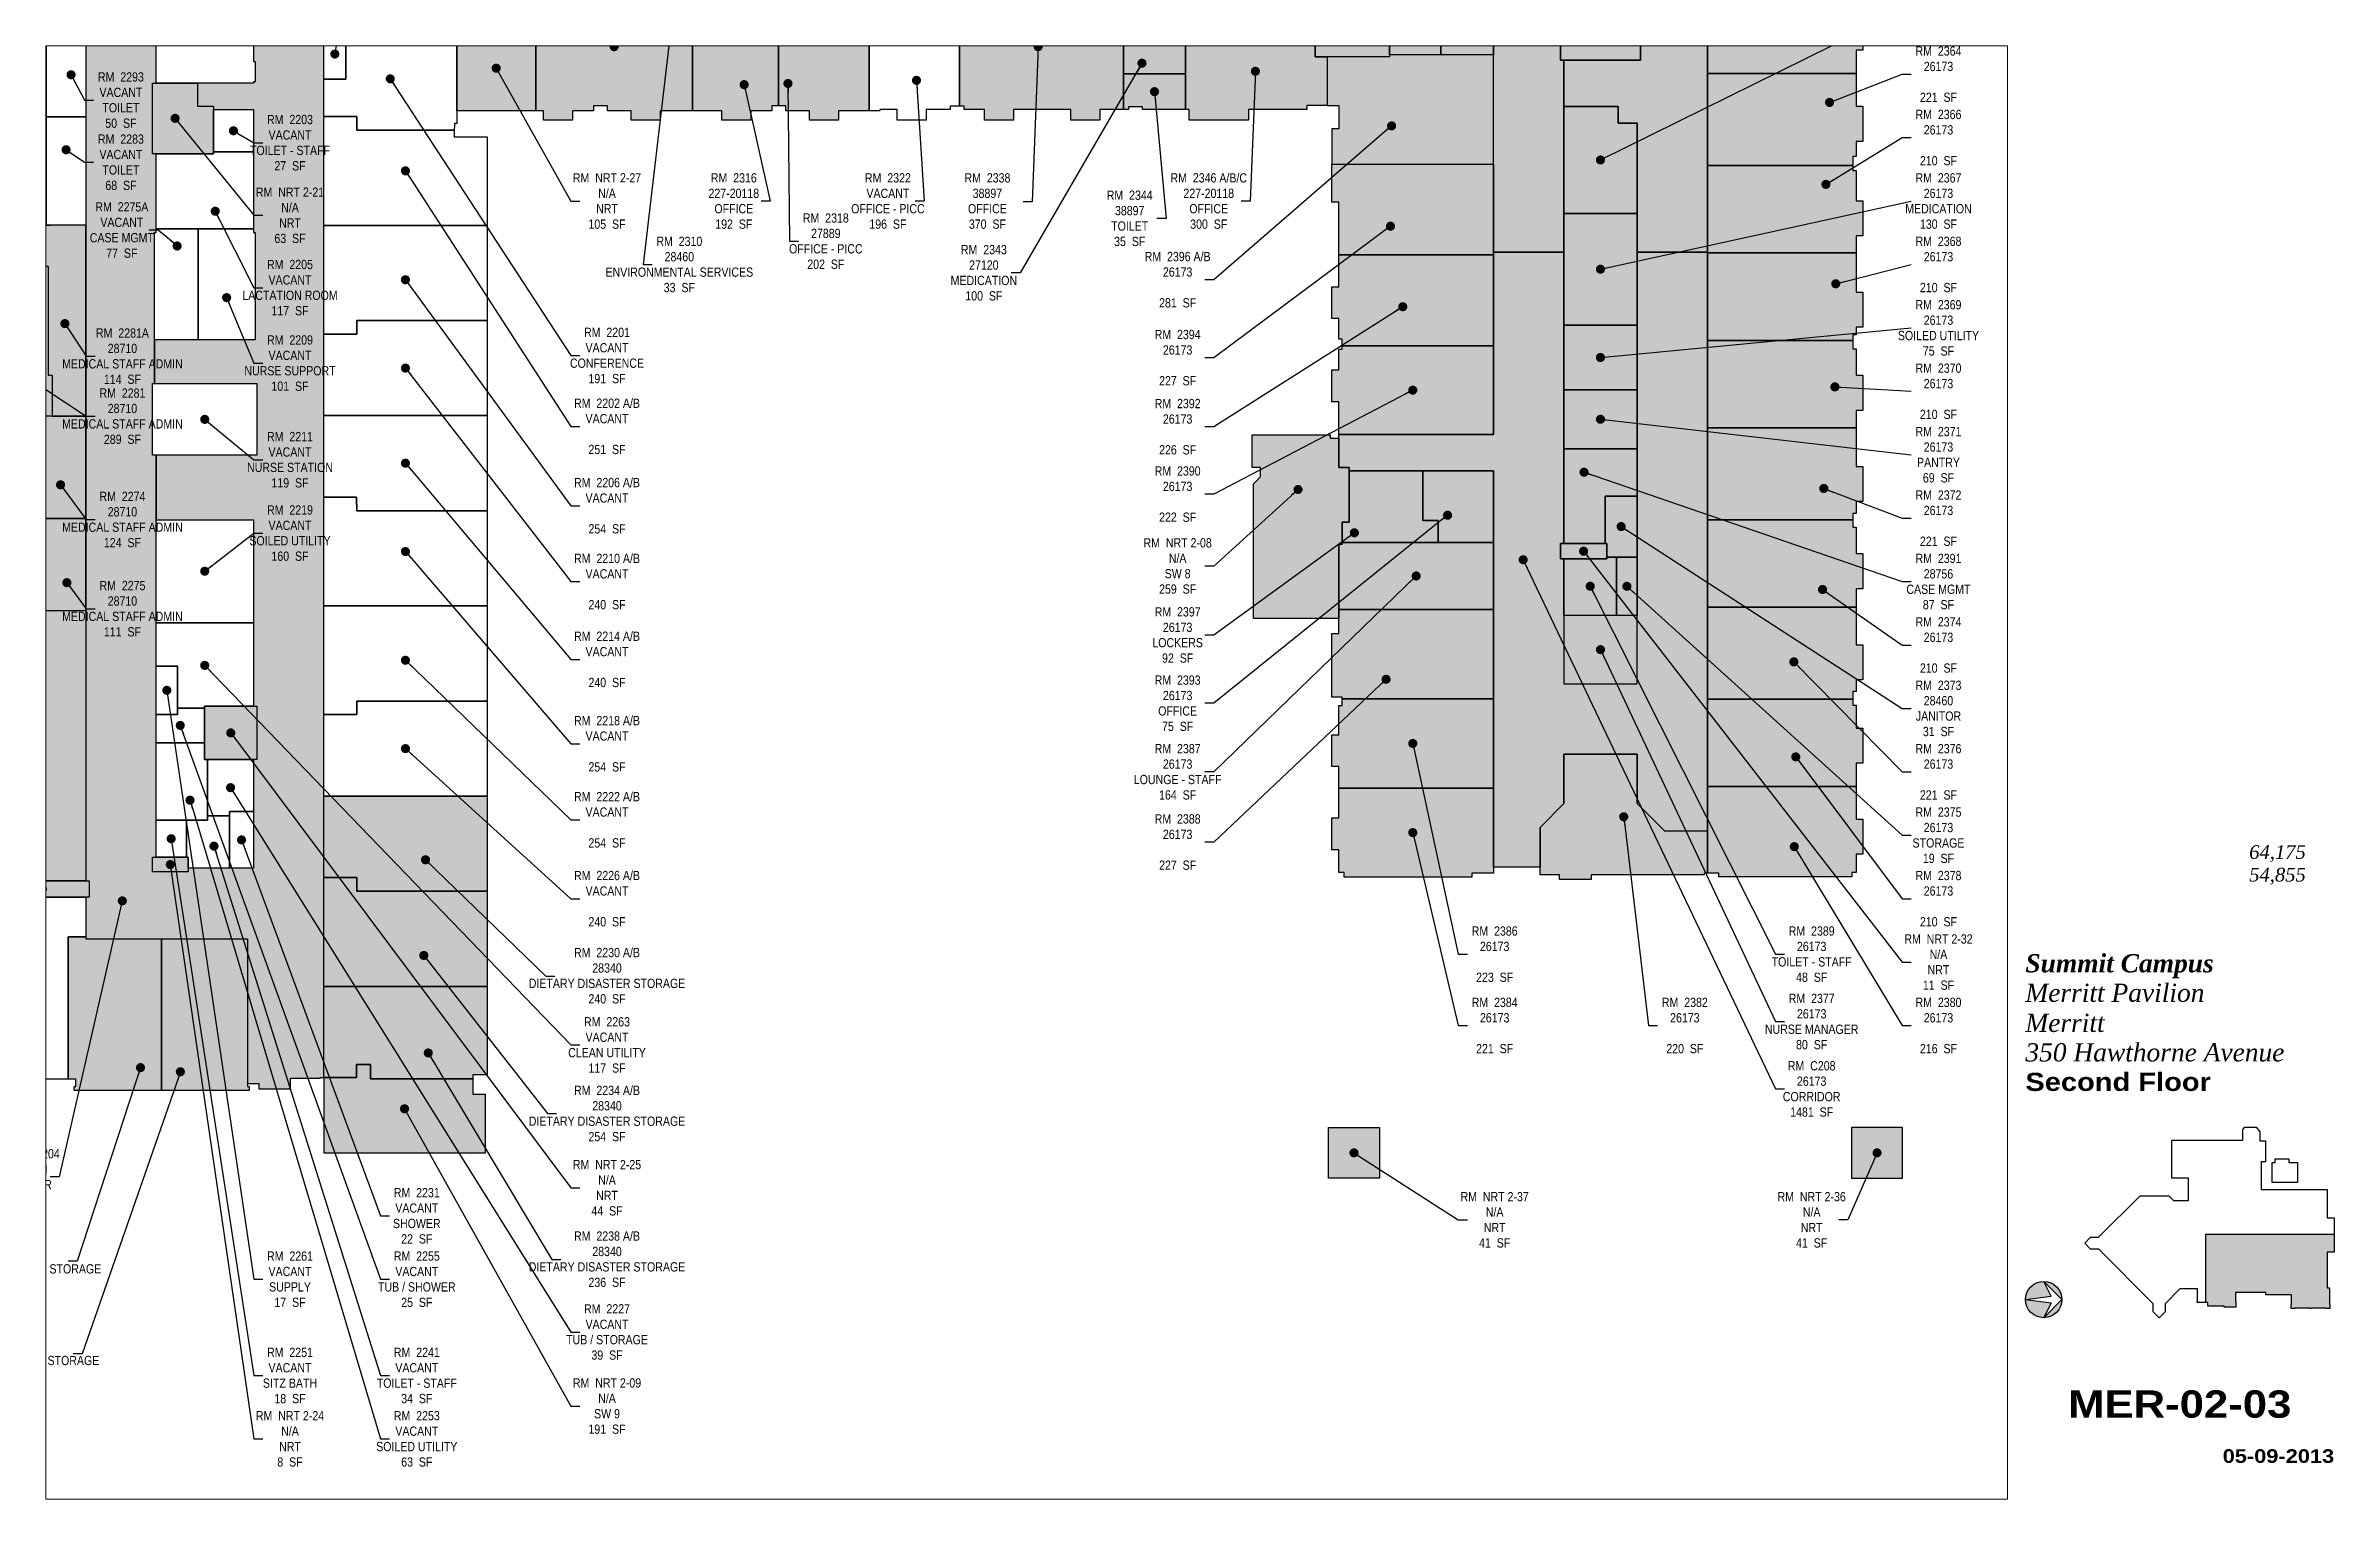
# Paper-space layout '03' of a CAD drawing. Header units: inches. Extents: x 0.9 to 16.7, y 0.5 to 10.5.
# The model-space entities are those that its viewports show. They can reach past a viewport. Long polylines and large blocks are cut down to what shows.
import ezdxf
from ezdxf.enums import TextEntityAlignment as Align

# ---------------------------------------------------------------- set-up
doc = ezdxf.new("R2010")
doc.units = ezdxf.units.IN
doc.header["$LTSCALE"] = 48
doc.header["$MEASUREMENT"] = 0
for name, color, linetype in [('0-LABEL', 3, 'Continuous'), ('1-NRT', 200, 'Continuous'), ('1-NRT-PTN', 253, 'Continuous'), ('3-FCM', 190, 'Continuous'), ('3-FCM-PTN', 9, 'Continuous'), ('4-OCC', 6, 'Continuous'), ('4-OCC-PTN', 95, 'Continuous'), ('4-VACANT', 60, 'Continuous'), ('T-TEXT-8', 8, 'Continuous'), ('T-TTLB-TEXT', 5, 'Continuous'), ('T-TTLBLK-8', 8, 'Continuous')]:
    doc.layers.add(name, color=color, linetype=linetype)
doc.layers.add('T-VPRT', color=1, linetype='Continuous', plot=False)
doc.styles.add('ArialB', font='')
doc.styles.add('ArialN', font='ARIALN.TTF')
doc.styles.add('TimesI', font='timesi.ttf')
doc.styles.add('TimesIB', font='timesbi.ttf')
doc.styles.get('ArialB').set_extended_font_data('Arial Black')
doc.dimstyles.new('AB-220', dxfattribs={"dimscale": 220, "dimtxt": 0.070312, "dimasz": 0.0625, "dimexe": 0.0625, "dimexo": 0.125, "dimgap": 0.1875, "dimtad": 0, "dimdec": 4, "dimrnd": 0.0625, "dimzin": 0, "dimdsep": 46, "dimlunit": 4, "dimtxsty": 'ArialN', "dimblk": 'ARCHTICK', "dimcen": 0.0625, "dimclrd": 256, "dimclre": 256, "dimclrt": 256, "dimadec": 0, "dimazin": 0, "dimtfac": 1, "dimtdec": 4, "dimtofl": 0, "dimtmove": 2, "dimatfit": 3, "dimldrblk": 'DOT', "dimfxl": 1, "dimfrac": 2, "dimtolj": 1, "dimtzin": 0, "dimlwd": -1, "dimlwe": -1, "dimarcsym": 0})

psp = doc.layouts.new('03')

msp = doc.modelspace()

# ---------------------------------------------------------------- texts
at = {"layer": '0-LABEL', "char_height": 14, "attachment_point": 5, "style": 'ArialN'}
for s, insert in [('RM  2365\\P26173\\PCLEAN UTILITY\\P120  SF', (5621.6, 1953.9)), ('RM  2364\\P26173\\P\\P221  SF', (5621.6, 1857.9)), ('RM  2293\\PVACANT\\PTOILET\\P50  SF', (2869.6, 1818.7)), ('RM  2366\\P26173\\P\\P210  SF', (5621.6, 1761.9)), ('RM  2203\\PVACANT\\PTOILET - STAFF\\P27  SF', (3125.6, 1754.2)), ('RM  2283\\PVACANT\\PTOILET\\P68  SF', (2869.6, 1724.6)), ('RM  NRT 2-27\\PN/A\\PNRT\\P105  SF', (3605.6, 1665.9)), ('RM  2316\\P227-20118\\POFFICE\\P192  SF', (3797.6, 1665.9)), ('RM  2322\\PVACANT\\POFFICE - PICC\\P196  SF', (4030.9, 1665.9)), ('RM  2338\\P38897\\POFFICE\\P370  SF', (4181.6, 1665.9)), ('RM  2346 A/B/C\\P227-20118\\POFFICE\\P300  SF', (4516.7, 1665.9)), ('RM  2367\\P26173\\PMEDICATION\\P130  SF', (5621.6, 1665.9)), ('RM  2275A\\PVACANT\\PCASE MGMT\\P77  SF', (2871, 1622)), ('RM  NRT 2-21\\PN/A\\PNRT\\P63  SF', (3125.6, 1644.3)), ('RM  2344\\P38897\\PTOILET\\P35  SF', (4397, 1639.7)), ('RM  2318\\P27889\\POFFICE - PICC\\P202  SF', (3936.9, 1605.2)), ('RM  2310\\P28460\\PENVIRONMENTAL SERVICES\\P33  SF', (3715.1, 1569.9)), ('RM  2343\\P27120\\PMEDICATION\\P100  SF', (4176.2, 1557.3)), ('RM  2368\\P26173\\P\\P210  SF', (5621.6, 1569.9)), ('RM  2205\\PVACANT\\PLACTATION ROOM\\P117  SF', (3125.6, 1534.8)), ('RM  2396 A/B\\P26173\\P\\P281  SF', (4469.6, 1546.8)), ('RM  2369\\P26173\\PSOILED UTILITY\\P75  SF', (5621.6, 1473.9)), ('RM  2281A\\P28710\\PMEDICAL STAFF ADMIN\\P114  SF', (2871.9, 1431.1)), ('RM  2209\\PVACANT\\PNURSE SUPPORT\\P101  SF', (3125.6, 1420.6)), ('RM  2201\\PVACANT\\PCONFERENCE\\P191  SF', (3605.6, 1432.1)), ('RM  2394\\P26173\\P\\P227  SF', (4469.6, 1428.8)), ('RM  2370\\P26173\\P\\P210  SF', (5621.6, 1377.9)), ('RM  2281\\P28710\\PMEDICAL STAFF ADMIN\\P289  SF', (2871.9, 1340.2)), ('RM  2202 A/B\\PVACANT\\P\\P251  SF', (3605.6, 1324.8)), ('RM  2392\\P26173\\P\\P226  SF', (4469.6, 1324.3)), ('RM  2371\\P26173\\PPANTRY\\P69  SF', (5621.6, 1281.9)), ('RM  2211\\PVACANT\\PNURSE STATION\\P119  SF', (3125.6, 1274.3)), ('RM  2206 A/B\\PVACANT\\P\\P254  SF', (3605.6, 1204.7)), ('RM  2390\\P26173\\P\\P222  SF', (4469.6, 1222.3)), ('RM  2274\\P28710\\PMEDICAL STAFF ADMIN\\P124  SF', (2871.9, 1183.8)), ('RM  2372\\P26173\\P\\P221  SF', (5621.6, 1185.9)), ('RM  2219\\PVACANT\\PSOILED UTILITY\\P160  SF', (3125.6, 1163.3)), ('RM  NRT 2-08\\PN/A\\PSW 8\\P259  SF', (4469.6, 1113.5)), ('RM  2210 A/B\\PVACANT\\P\\P240  SF', (3605.6, 1089.9)), ('RM  2391\\P28756\\PCASE MGMT\\P87  SF', (5621.6, 1089.9)), ('RM  2275\\P28710\\PMEDICAL STAFF ADMIN\\P111  SF', (2871.9, 1048.8)), ('RM  2397\\P26173\\PLOCKERS\\P92  SF', (4469.6, 1009)), ('RM  2214 A/B\\PVACANT\\P\\P240  SF', (3605.6, 972.1)), ('RM  2374\\P26173\\P\\P210  SF', (5621.6, 993.9)), ('RM  2393\\P26173\\POFFICE\\P75  SF', (4469.6, 905.7)), ('RM  2373\\P28460\\PJANITOR\\P31  SF', (5621.6, 897.9)), ('RM  2218 A/B\\PVACANT\\P\\P254  SF', (3605.6, 844.4)), ('RM  2387\\P26173\\PLOUNGE - STAFF\\P164  SF', (4469.6, 801.9)), ('RM  2376\\P26173\\P\\P221  SF', (5621.6, 801.9)), ('RM  2222 A/B\\PVACANT\\P\\P254  SF', (3605.6, 729.3)), ('RM  2388\\P26173\\P\\P227  SF', (4469.6, 695.6)), ('RM  2375\\P26173\\PSTORAGE\\P19  SF', (5621.6, 705.9)), ('RM  2226 A/B\\PVACANT\\P\\P240  SF', (3605.6, 609.9)), ('RM  2378\\P26173\\P\\P210  SF', (5621.6, 609.9)), ('RM  2386\\P26173\\P\\P223  SF', (4949.6, 525.9)), ('RM  2389\\P26173\\PTOILET - STAFF\\P48  SF', (5429.6, 525.9)), ('RM  NRT 2-32\\PN/A\\PNRT\\P11  SF', (5621.6, 513.9)), ('RM  2230 A/B\\P28340\\PDIETARY DISASTER STORAGE\\P240  SF', (3605.6, 493.3)), ('RM  2384\\P26173\\P\\P221  SF', (4949.6, 417.9)), ('RM  2382\\P26173\\P\\P220  SF', (5237.6, 417.9)), ('RM  2377\\P26173\\PNURSE MANAGER\\P80  SF', (5429.6, 423.9)), ('RM  2380\\P26173\\P\\P216  SF', (5621.6, 417.9)), ('RM  2263\\PVACANT\\PCLEAN UTILITY\\P117  SF', (3605.6, 388.5)), ('RM  C208\\P26173\\PCORRIDOR\\P1481  SF', (5429.6, 321.9)), ('RM  2234 A/B\\P28340\\PDIETARY DISASTER STORAGE\\P254  SF', (3605.6, 284.7)), ('RM  FCM C204\\PCOMMON\\PCORRIDOR\\P2472  SF', (2721.3, 188.7)), ('RM  NRT 2-25\\PN/A\\PNRT\\P44  SF', (3605.6, 172.3)), ('RM  2231\\PVACANT\\PSHOWER\\P22  SF', (3317.6, 129.9)), ('RM  NRT 2-37\\PN/A\\PNRT\\P41  SF', (4949.6, 123.8)), ('RM  NRT 2-36\\PN/A\\PNRT\\P41  SF', (5429.6, 123.8)), ('RM  2238 A/B\\P28340\\PDIETARY DISASTER STORAGE\\P236  SF', (3605.6, 64.2)), ('RM  2244\\P28340\\PDIETARY DISASTER STORAGE\\P225  SF', (2721.3, 61.2)), ('RM  2261\\PVACANT\\PSUPPLY\\P17  SF', (3125.6, 33.9)), ('RM  2255\\PVACANT\\PTUB / SHOWER\\P25  SF', (3317.6, 33.9)), ('RM  2227\\PVACANT\\PTUB / STORAGE\\P39  SF', (3605.6, -46)), ('RM  2242\\P28340\\PDIETARY DISASTER STORAGE\\P208  SF', (2718.4, -77.5)), ('RM  2251\\PVACANT\\PSITZ BATH\\P18  SF', (3125.6, -111.8)), ('RM  2241\\PVACANT\\PTOILET - STAFF\\P34  SF', (3317.6, -111.8)), ('RM  NRT 2-09\\PN/A\\PSW 9\\P191  SF', (3605.6, -158.1)), ('RM  NRT 2-24\\PN/A\\PNRT\\P8  SF', (3125.6, -207.8)), ('RM  2253\\PVACANT\\PSOILED UTILITY\\P63  SF', (3317.6, -207.8))]:
    msp.add_mtext(s, dxfattribs=dict(at, insert=insert))

# ---------------------------------------------------------------- blocks, each defined once
blk = doc.blocks.new('n-arrow')
h = blk.add_hatch(color=256)
h.paths.add_polyline_path([(0, 0.125), (0.125, 0, 0.414214)])
h.paths.add_polyline_path([(0, 0.125, 0.414214), (-0.125, 0), (0.051, 0.022)])
h = blk.add_hatch(color=256)
h.paths.add_polyline_path([(0.051, -0.022), (-0.125, 0, 0.414214), (0, -0.125)])
h.paths.add_polyline_path([(0.125, 0), (0, -0.125, 0.414214)])
for p, q in [((-0.125, 0), (0.051, 0.022)), ((-0.125, 0), (0.051, -0.022)), ((0, 0.125), (0.125, 0)), ((0.051, 0.022), (0, 0.125)), ((0, -0.125), (0.125, 0)), ((0.051, -0.022), (0, -0.125))]:
    blk.add_line(p, q)
blk.add_circle((0, 0), 0.125)
blk = doc.blocks.new('AB-TB-text')
at = {"style": 'TimesI'}
for tag, p in [('GROSS', (1.93, 4.406)), ('USEABLE', (1.93, 4.25))]:
    blk.add_attdef(tag, text='', height=0.0938, dxfattribs=at).set_placement(p, align=Align.RIGHT)
for tag, style, p in [('CAMPUS', 'TimesIB', (0, 3.75)), ('PAVILION', 'TimesI', (0, 3.547)), ('BUILDING', 'TimesI', (0, 3.34)), ('STREET', 'TimesI', (0, 3.137))]:
    blk.add_attdef(tag, text='', height=0.125, dxfattribs=dict(style=style)).set_placement(p, align=Align.TOP_LEFT)
at = {"layer": 'T-TEXT-8', "style": 'ArialB'}
blk.add_attdef('FLOOR', text='', height=0.125, dxfattribs=at).set_placement((0, 2.934), align=Align.TOP_LEFT)
blk.add_attdef('DWG#', text='', height=0.188, dxfattribs=at).set_placement((1.062, 0.749), align=Align.TOP_CENTER)
blk.add_attdef('DATE', text='', height=0.0938, dxfattribs=at).set_placement((2.125, 0.25), align=Align.RIGHT)
blk = doc.blocks.new('_ArchTick')
at = {"const_width": 0.15}
blk.add_lwpolyline([(-0.5, -0.5), (0.5, 0.5)], dxfattribs=at)
blk = doc.blocks.new('_Dot')
at = {"lineweight": -2}
blk.add_line((-0.5, 0), (-1, 0), dxfattribs=at)
at = {"const_width": 0.5}
blk.add_lwpolyline([(-0.25, 0, 1), (0.25, 0, 1)], format="xyb", close=True, dxfattribs=at)

# ---------------------------------------------------------------- hatches: boundary and pattern name
at = {"layer": '1-NRT-PTN'}
for points in [[(4790.5, 1884.4), (4677.8, 1884.4), (4677.8, 2018.2), (4719.5, 2018.2), (4719.5, 2014.4), (4799, 2014.4), (4799, 1985.7), (4790.5, 1985.7)], [(3497.6, 1802.7), (3378, 1802.7), (3378, 1931.4), (3419.4, 1931.4), (3419.4, 1928.9), (3497.6, 1928.9)], [(2917.5, 1844.6), (2985.6, 1844.6), (2985.6, 1809.6), (3009.7, 1809.6), (3009.7, 1737.6), (2917.5, 1737.6)], [(4584.3, 1034.2), (4584.3, 1237.7), (4595.2, 1248.7), (4595.2, 1262.7), (4582.2, 1262.7), (4582.2, 1312.1), (4700.3, 1312.1), (4700.3, 1307.2), (4713.8, 1307.2), (4713.8, 1262.7), (4729.1, 1262.7), (4729.1, 1179.7), (4718.8, 1179.7), (4718.8, 1146.4), (4713.8, 1146.4), (4713.8, 1034.2)], [(5049.1, 1147.4), (5119.6, 1147.4), (5119.6, 1124.4), (5049.1, 1124.4)], [(2996.3, 901.1), (3075.6, 901.1), (3075.6, 820.6), (2996.3, 820.6)], [(2917.5, 672.6), (2971.2, 672.6), (2971.2, 650.6), (2917.5, 650.6)], [(2821.5, 612.1), (2730.3, 612.1), (2730.3, 610.1), (2586.8, 610.1), (2586.8, 631.9), (2592.9, 631.9), (2592.9, 637.1), (2821.5, 637.1)], [(3420.9, 224.7), (3177.1, 224.7), (3177.1, 339.1), (3226.5, 339.1), (3226.5, 359.1), (3247.5, 359.1), (3247.5, 337.1), (3402.5, 337.1), (3402.5, 314.1), (3420.9, 314.1)], [(4698.1, 263.7), (4775.1, 263.7), (4775.1, 186.7), (4698.1, 186.7)], [(5567.1, 263.7), (5490.1, 263.7), (5490.1, 186.7), (5567.1, 186.7)]]:
    msp.add_hatch(color=256, dxfattribs=at).paths.add_polyline_path(points)
at = {"layer": '3-FCM-PTN'}
for points in [[(2665.1, 2474.4), (2706.3, 2474.4), (2706.3, 2360.1), (2701.1, 2360.1), (2701.1, 2341.9), (2710.8, 2341.9), (2710.8, 2162.5), (2750.8, 2162.5), (2750.8, 2157.1), (3178.6, 2157.1), (3178.6, 2153.4), (3204.6, 2153.4), (3204.6, 2120.9), (3338.5, 2120.9), (3338.5, 2242.7), (3396.5, 2242.7), (3396.5, 2154.7), (3391.3, 2154.7), (3391.3, 2112.2), (3453.8, 2112.2), (3453.8, 2117.4), (4160.1, 2117.4), (4160.1, 2124.9), (4197.8, 2124.9), (4197.8, 2117.4), (4332.3, 2117.4), (4332.3, 2112.2), (4423.3, 2112.2), (4423.3, 2117.4), (4675, 2117.4), (4675, 2010.9), (4132, 2010.9), (4000, 2010.9), (3419.4, 2010.9), (3389.1, 2010.9), (3389.1, 2014.4), (3231.1, 2014.4), (3231.1, 2019.7), (3171.5, 2019.7), (3171.5, 1926.6), (3068.3, 1926.6), (3068.3, 1956.4), (3007.8, 1956.4), (3007.8, 1939.6), (2982.3, 1939.6), (2982.3, 1956.9), (2922.8, 1956.9), (2922.8, 1904.6), (2818.9, 1904.6), (2816.3, 1904.6), (2816.3, 1915.3), (2756.8, 1915.3), (2756.8, 1920.6), (2706.8, 1920.6), (2706.8, 1914.6), (2555, 1914.6), (2555, 2024.6), (2650.9, 2024.6), (2650.9, 2071.4), (2601.6, 2071.4), (2601.6, 2147), (2608.6, 2147), (2608.6, 2282.7), (2612.1, 2282.7), (2612.1, 2392.6), (2558.6, 2392.6), (2558.6, 2474.4), (2583.8, 2474.4), (2583.8, 2523.1), (2665.1, 2523.1)], [(2816.3, 1904.6), (2816.3, 637.1), (2821.5, 637.1), (2821.5, 612.1), (2816.3, 612.1), (2816.3, 549.4), (3061.1, 549.4), (3061.1, 330.1), (3078.6, 330.1), (3078.6, 322.1), (3126.6, 322.1), (3126.6, 338.1), (3171.5, 338.1), (3171.5, 339.1), (3176.8, 339.1), (3176.8, 1926.1), (3171.5, 1926.1), (3171.5, 1926.4), (3171.5, 1926.6), (3068.3, 1926.6), (3068.3, 1911.6), (3070.3, 1911.6), (3070.3, 1877.1), (3072.9, 1877.1), (3072.9, 1846.6), (3070.3, 1846.6), (3070.3, 1844.6), (2985.6, 1844.6), (2985.6, 1809.6), (3009.7, 1809.6), (3009.7, 1804.4), (3070.3, 1804.4), (3070.3, 1618.4), (3072.9, 1618.4), (3072.9, 1455.7), (2920.2, 1455.7), (2920.2, 1389.7), (3075.6, 1389.7), (3075.6, 1281.2), (2922.8, 1281.2), (2922.8, 1183.5), (3070.3, 1183.5), (3070.3, 901.1), (3075.6, 901.1), (3075.6, 820.6), (3070.3, 820.6), (3070.3, 655.9), (2971.3, 655.9), (2971.3, 650.6), (2917.5, 650.6), (2917.5, 672.6), (2922.8, 672.6), (2922.8, 1281.2), (2917.5, 1281.2), (2917.5, 1389.7), (2920.2, 1389.7), (2920.2, 1618.4), (2922.8, 1618.4), (2922.8, 1737.6), (2917.5, 1737.6), (2917.5, 1844.6), (2922.8, 1844.6), (2922.8, 1904.6)]]:
    msp.add_hatch(color=256, dxfattribs=at).paths.add_polyline_path(points)
at = {"layer": '4-OCC-PTN'}
for color, points in [(185, [(4677.8, 2018.2), (4677.8, 2010.9), (4675, 2010.9), (4675, 2117.4), (4696.3, 2117.4), (4696.3, 2108.9), (4719.5, 2108.9), (4719.5, 2111.4), (4820.1, 2111.4), (4820.1, 2116.7), (4880.1, 2116.7), (4880.1, 2111.4), (4953.1, 2111.4), (4953.1, 2140.2), (4947.8, 2140.2), (4947.8, 2212.4), (4953.1, 2212.4), (4953.1, 2275.4), (4947.8, 2275.4), (4947.8, 2439.4), (4975.3, 2439.4), (4975.3, 2460.1), (5021, 2460.1), (5054.3, 2426.8), (5054.3, 2357.7), (5165.3, 2357.7), (5271.8, 2357.7), (5271.8, 1588.4), (5165.3, 1588.4), (5165.3, 1783.9), (5136.6, 1783.9), (5136.6, 1808.9), (5054.3, 1808.9), (5054.3, 1879.2), (5170.6, 1879.2), (5170.6, 2068.4), (5165.3, 2068.4), (5165.3, 2215.2), (5058.8, 2215.2), (5058.8, 2102.4), (5073.3, 2087.9), (5073.3, 2074.1), (5079.1, 2068.4), (5049.1, 2038.4), (5049.1, 1879.2), (5054.3, 1879.2), (5054.3, 1588.4), (4947.8, 1588.4), (4947.8, 1985.7), (4799, 1985.7), (4799, 2014.4), (4719.5, 2014.4), (4719.5, 2018.2)]), (185, [(5170.6, 1879.2), (5049.1, 1879.2), (5049.1, 2038.4), (5079.1, 2068.4), (5170.6, 2068.4)]), (45, [(3497.6, 1802.7), (3497.6, 1926.3), (3607.2, 1926.3), (3607.2, 2010.9), (3678.9, 2010.9), (3678.9, 1926.3), (3735.2, 1926.3), (3735.2, 1802.7), (3686, 1802.7), (3686, 1788.2), (3642, 1788.2), (3642, 1802.7), (3606.3, 1802.7), (3606.3, 1810.2), (3585.3, 1810.2), (3585.3, 1802.7), (3553.5, 1802.7), (3553.5, 1788.2), (3509.5, 1788.2), (3509.5, 1802.7)]), (45, [(3735.2, 1802.7), (3735.2, 2010.9), (3865.4, 2010.9), (3865.4, 1810.2), (3855.3, 1810.2), (3855.3, 1802.7), (3823.3, 1802.7), (3823.3, 1788.2), (3779.3, 1788.2), (3779.3, 1802.7)]), (237, [(3865.4, 1810.2), (3865.4, 2010.9), (4002.7, 2010.9), (4002.7, 1802.7), (3956, 1802.7), (3956, 1788.2), (3912, 1788.2), (3912, 1802.7), (3876.3, 1802.7), (3876.3, 1810.2)]), (43, [(4139.2, 1809.7), (4139.2, 1945), (4129.4, 1945), (4129.4, 2010.9), (4387.4, 2010.9), (4387.4, 1804.7), (4352, 1804.7), (4352, 1788.2), (4308, 1788.2), (4308, 1804.7), (4221.3, 1804.7), (4221.3, 1788.2), (4177.3, 1788.2), (4177.3, 1804.7), (4146.3, 1804.7), (4146.3, 1809.7)]), (193, [(4387.4, 2010.9), (4481.7, 2010.9), (4481.7, 1858.3), (4387.4, 1858.3)]), (45, [(4481.7, 1836.4), (4481.7, 1847.7), (4481.7, 1858.3), (4481.7, 2010.9), (4677.8, 2010.9), (4677.8, 1884.4), (4695.8, 1884.4), (4695.8, 1810.3), (4665.3, 1810.3), (4665.3, 1804.7), (4577.1, 1804.7), (4577.1, 1788.2), (4487, 1788.2), (4487, 1804.7), (4481.7, 1804.7), (4481.7, 1821), (4481.7, 1826.7), (4481.7, 1831.5)]), (185, [(4808.5, 1985.7), (4868.2, 1985.7), (4868.2, 1887), (4790.5, 1887), (4790.5, 1985.7), (4799, 1985.7)]), (185, [(4868.2, 1887), (4868.2, 1985.7), (4947.8, 1985.7), (4947.8, 1887)]), (185, [(5496.8, 1858.8), (5271.8, 1858.8), (5271.8, 1991), (5491.8, 1991), (5491.8, 1982.2), (5496.8, 1982.2), (5496.8, 1947.3), (5507.3, 1947.3), (5507.3, 1894.1), (5496.8, 1894.1)]), (234, [(2538.8, 1775.6), (2538.8, 1629.3), (2762.8, 1629.3), (2756.9, 1629.3), (2756.8, 1920.6), (2706.8, 1920.6), (2706.8, 1914.6), (2685.7, 1914.6), (2685.7, 1769.6), (2596.7, 1769.6), (2596.7, 1775.6)]), (185, [(4947.8, 1887), (4790.5, 1887), (4790.5, 1884.4), (4695.8, 1884.4), (4695.8, 1810.3), (4713.8, 1810.3), (4713.8, 1775.2), (4703.3, 1775.2), (4703.3, 1721.5), (4947.8, 1721.5)]), (43, [(4387.4, 1858.3), (4481.7, 1858.3), (4481.7, 1804.7), (4416.3, 1804.7), (4416.3, 1808.4), (4395.3, 1808.4), (4395.3, 1804.7), (4387.4, 1804.7)]), (185, [(5491.8, 1719.5), (5271.8, 1719.5), (5271.8, 1858.8), (5496.8, 1858.8), (5496.8, 1809.3), (5507.3, 1809.3), (5507.3, 1756.1), (5496.8, 1756.1), (5496.8, 1733.2), (5491.8, 1733.2)]), (185, [(5054.3, 1647.3), (5054.3, 1808.9), (5136.6, 1808.9), (5136.6, 1783.9), (5165.3, 1783.9), (5165.3, 1647.3)]), (185, [(4703.3, 1721.5), (4947.8, 1721.5), (4947.8, 1584.3), (4713.8, 1584.3), (4713.8, 1664.2), (4703.3, 1664.2)]), (185, [(5496.8, 1587.3), (5271.8, 1587.3), (5271.8, 1719.5), (5491.8, 1719.5), (5491.8, 1712.2), (5496.8, 1712.2), (5496.8, 1666.2), (5507.3, 1666.2), (5507.3, 1613.1), (5496.8, 1613.1)]), (234, [(2759.4, 1567.6), (2759.4, 1402.6), (2765.4, 1402.6), (2765.4, 1340.1), (2701.2, 1340.1), (2701.2, 1123.1), (2652.2, 1123.1), (2652.2, 1629.3), (2753.4, 1629.3), (2753.3, 1567.6)]), (234, [(2765.4, 1340.1), (2816.3, 1340.1), (2816.3, 1629.4), (2753.4, 1629.3), (2753.3, 1567.6), (2759.4, 1567.6), (2759.4, 1402.6), (2765.4, 1402.6), (2765.4, 1340.1)]), (185, [(5054.3, 1647.3), (5165.3, 1647.3), (5165.3, 1478), (5054.3, 1478)]), (185, [(4713.8, 1584.3), (4947.8, 1584.3), (4947.8, 1449.7), (4947.8, 1447), (4718.8, 1447), (4718.8, 1456.7), (4713.8, 1456.7), (4713.8, 1488.1), (4703.3, 1488.1), (4703.3, 1536.2), (4713.8, 1536.2)]), (185, [(5165.3, 1588.4), (5271.8, 1588.4), (5271.8, 712.4), (5207.2, 712.3), (5165.3, 754.2), (5165.3, 828.7), (5054.3, 828.7), (5054.3, 754), (5018.3, 717.9), (5018.3, 657.7), (4947.8, 657.7), (4947.8, 1257.4), (4729.1, 1257.4), (4729.1, 1262.7), (4713.8, 1262.7), (4713.8, 1312.4), (4947.8, 1312.4), (4947.8, 1588.4), (5054.3, 1588.4), (5054.3, 1147.4), (5049.1, 1147.4), (5049.1, 1124.4), (5054.3, 1124.4), (5054.3, 935.2), (5165.3, 935.2)]), (185, [(5491.8, 1455), (5271.8, 1455), (5271.8, 1587.3), (5496.8, 1587.3), (5496.8, 1528.2), (5507.3, 1528.2), (5507.3, 1475.1), (5496.8, 1475.1), (5496.8, 1463.2), (5491.8, 1463.2)]), (185, [(5054.3, 1478), (5165.3, 1478), (5165.3, 1380.3), (5054.3, 1380.3)]), (185, [(4718.8, 1447), (4947.8, 1447), (4947.8, 1312.4), (4713.8, 1312.4), (4713.8, 1362.1), (4703.3, 1362.1), (4703.3, 1410.2), (4713.8, 1410.2), (4713.8, 1441.7), (4718.8, 1441.7)]), (185, [(5496.8, 1322.8), (5271.8, 1322.8), (5271.8, 1455), (5491.8, 1455), (5491.8, 1442.2), (5496.8, 1442.2), (5496.8, 1402.2), (5507.3, 1402.2), (5507.3, 1349.1), (5496.8, 1349.1)]), (185, [(5054.3, 1380.3), (5165.3, 1380.3), (5165.3, 1291), (5054.3, 1291)]), (234, [(2701.2, 1185.5), (2816.3, 1185.5), (2816.3, 1340.1), (2701.2, 1340.1), (2701.2, 1185.5)]), (185, [(5491.8, 1183.5), (5271.8, 1183.5), (5271.8, 1322.8), (5496.8, 1322.8), (5496.8, 1264.2), (5507.3, 1264.2), (5507.3, 1211.1), (5496.8, 1211.1), (5496.8, 1193.2), (5491.8, 1193.2)]), (22, [(5054.3, 1147.4), (5054.3, 1291), (5165.3, 1291), (5165.3, 1219.3), (5116.9, 1219.3), (5116.9, 1147.4)]), (185, [(4718.8, 1149), (4718.8, 1179.7), (4729.1, 1179.7), (4729.1, 1257.4), (4840.8, 1257.4), (4840.8, 1182.3), (4864.1, 1182.3), (4864.1, 1149)]), (185, [(4864.1, 1149), (4864.1, 1182.3), (4840.8, 1182.3), (4840.8, 1257.4), (4947.8, 1257.4), (4947.8, 1149)]), (201, [(5116.9, 1147.4), (5116.9, 1219.3), (5165.3, 1219.3), (5165.3, 1127), (5119.6, 1127), (5119.6, 1147.4)]), (234, [(2701.2, 1046), (2816.3, 1046), (2816.3, 1185.5), (2701.2, 1185.5), (2701.2, 1046)]), (185, [(5496.8, 1051.3), (5271.8, 1051.3), (5271.8, 1183.5), (5491.8, 1183.5), (5491.8, 1172.2), (5496.8, 1172.2), (5496.8, 1132.2), (5507.3, 1132.2), (5507.3, 1079.1), (5496.8, 1079.1)]), (185, [(4718.8, 1149), (4947.8, 1149), (4947.8, 1047.8), (4713.8, 1047.8), (4713.8, 1146.4), (4718.8, 1146.4)]), (185, [(5054.3, 1124.4), (5119.6, 1124.4), (5119.6, 1127), (5134.3, 1127), (5134.3, 1038.7), (5054.3, 1038.7)]), (185, [(5134.3, 1127), (5165.3, 1127), (5165.3, 1038.7), (5134.3, 1038.7)]), (121, [(2816.3, 737.8), (2816.3, 637.1), (2592.9, 637.1), (2592.9, 638.9), (2575.5, 638.9), (2575.5, 984.8), (2538.8, 984.8), (2538.8, 1046), (2816.3, 1046)]), (185, [(4713.8, 1047.8), (4947.8, 1047.8), (4947.8, 912.5), (4718.8, 912.5), (4718.8, 915.2), (4703.3, 915.2), (4703.3, 1011.1), (4713.8, 1011.1)]), (185, [(5491.8, 912), (5271.8, 912), (5271.8, 1051.3), (5496.8, 1051.3), (5496.8, 994.2), (5507.3, 994.2), (5507.3, 941.1), (5496.8, 941.1), (5496.8, 923.7), (5491.8, 923.7)]), (185, [(5054.3, 935.2), (5165.3, 935.2), (5165.3, 1038.7), (5054.3, 1038.7)]), (185, [(4718.8, 912.5), (4947.8, 912.5), (4947.8, 777.3), (4713.8, 777.3), (4713.8, 810.2), (4703.3, 810.2), (4703.3, 858.2), (4713.8, 858.2), (4713.8, 902.2), (4718.8, 902.2)]), (185, [(5496.8, 779.8), (5271.8, 779.8), (5271.8, 912), (5491.8, 912), (5491.8, 902.7), (5496.8, 902.7), (5496.8, 868.2), (5507.3, 868.2), (5507.3, 815.1), (5496.8, 815.1)]), (185, [(5018.3, 646.2), (5018.3, 717.9), (5054.3, 754), (5054.3, 828.7), (5165.3, 828.7), (5165.3, 754.2), (5207.2, 712.3), (5271.8, 712.4), (5271.8, 648.7), (5266.6, 648.7), (5266.6, 646.2), (5095.9, 646.2), (5095.9, 639.2), (5047.9, 639.2), (5047.9, 646.2)]), (50, [(3424, 621.1), (3226.7, 621.1), (3226.7, 641.8), (3176.8, 641.8), (3176.8, 765.1), (3424, 765.1)]), (185, [(4713.8, 777.3), (4947.8, 777.3), (4947.8, 648.7), (4914.8, 648.7), (4914.8, 642.7), (4721.8, 642.7), (4721.8, 649.7), (4713.8, 649.7), (4713.8, 684.1), (4703.3, 684.1), (4703.3, 732.2), (4713.8, 732.2)]), (185, [(5271.8, 648.7), (5271.8, 779.8), (5496.8, 779.8), (5496.8, 730.2), (5507.3, 730.2), (5507.3, 677.1), (5496.8, 677.1), (5496.8, 649.7), (5490.3, 649.7), (5490.3, 643.2), (5288.8, 643.2), (5288.8, 648.7)]), (50, [(3424, 477.1), (3176.8, 477.1), (3176.8, 641.8), (3226.7, 641.8), (3226.7, 621.1), (3424, 621.1)]), (50, [(2931.1, 549.4), (2931.1, 319.4), (2798.6, 319.4), (2798.6, 325.9), (2801.1, 325.9), (2801.1, 336.9), (2789.8, 336.9), (2789.8, 552), (2816.3, 552), (2816.3, 549.4)]), (50, [(2931.1, 319.4), (2931.1, 549.4), (3061.1, 549.4), (3061.1, 325.9), (3063.6, 325.9), (3063.6, 319.4)]), (50, [(3424, 343.1), (3402.5, 343.1), (3402.5, 337.1), (3247.5, 337.1), (3247.5, 359.1), (3226.5, 359.1), (3226.5, 339.1), (3176.8, 339.1), (3176.8, 477.1), (3424, 477.1)])]:
    msp.add_hatch(color=color, dxfattribs=at).paths.add_polyline_path(points)

# ---------------------------------------------------------------- linework, layer by layer
at = {"layer": '1-NRT'}
for points in [[(4790.5, 1884.4), (4677.8, 1884.4), (4677.8, 2018.2), (4719.5, 2018.2), (4719.5, 2014.4), (4799, 2014.4), (4799, 1985.7), (4790.5, 1985.7)], [(3497.6, 1802.7), (3378, 1802.7), (3378, 1931.4), (3419.4, 1931.4), (3419.4, 1928.9), (3497.6, 1928.9)], [(2917.5, 1844.6), (2985.6, 1844.6), (2985.6, 1809.6), (3009.7, 1809.6), (3009.7, 1737.6), (2917.5, 1737.6)], [(4584.3, 1034.2), (4584.3, 1237.7), (4595.2, 1248.7), (4595.2, 1262.7), (4582.2, 1262.7), (4582.2, 1312.1), (4700.3, 1312.1), (4700.3, 1307.2), (4713.8, 1307.2), (4713.8, 1262.7), (4729.1, 1262.7), (4729.1, 1179.7), (4718.8, 1179.7), (4718.8, 1146.4), (4713.8, 1146.4), (4713.8, 1034.2)], [(5049.1, 1147.4), (5119.6, 1147.4), (5119.6, 1124.4), (5049.1, 1124.4)], [(2996.3, 901.1), (3075.6, 901.1), (3075.6, 820.6), (2996.3, 820.6)], [(2917.5, 672.6), (2971.2, 672.6), (2971.2, 650.6), (2917.5, 650.6)], [(2821.5, 612.1), (2730.3, 612.1), (2730.3, 610.1), (2586.8, 610.1), (2586.8, 631.9), (2592.9, 631.9), (2592.9, 637.1), (2821.5, 637.1)], [(3420.9, 224.7), (3177.1, 224.7), (3177.1, 339.1), (3226.5, 339.1), (3226.5, 359.1), (3247.5, 359.1), (3247.5, 337.1), (3402.5, 337.1), (3402.5, 314.1), (3420.9, 314.1)], [(4698.1, 263.7), (4775.1, 263.7), (4775.1, 186.7), (4698.1, 186.7)], [(5567.1, 263.7), (5490.1, 263.7), (5490.1, 186.7), (5567.1, 186.7)]]:
    msp.add_lwpolyline(points, close=True, dxfattribs=at)
at = {"layer": '3-FCM'}
for points in [[(2922.8, 1956.9), (2922.8, 1904.6), (2818.9, 1904.6), (2816.3, 1904.6), (2816.3, 1915.3), (2756.8, 1915.3), (2756.8, 1920.6)], [(3068.3, 1926.6), (3068.3, 1911.6), (3070.3, 1911.6), (3070.3, 1877.1), (3072.9, 1877.1), (3072.9, 1846.6), (3070.3, 1846.6), (3070.3, 1844.6), (2985.6, 1844.6), (2985.6, 1809.6), (3009.7, 1809.6), (3009.7, 1804.4), (3070.3, 1804.4), (3070.3, 1618.4), (3072.9, 1618.4), (3072.9, 1455.7), (2920.2, 1455.7), (2920.2, 1389.7), (3075.6, 1389.7), (3075.6, 1281.2), (2922.8, 1281.2), (2922.8, 1183.5), (3070.3, 1183.5), (3070.3, 901.1), (3075.6, 901.1), (3075.6, 820.6), (3070.3, 820.6), (3070.3, 655.9), (2971.3, 655.9), (2971.3, 650.6), (2917.5, 650.6), (2917.5, 672.6), (2922.8, 672.6), (2922.8, 1281.2), (2917.5, 1281.2), (2917.5, 1389.7), (2920.2, 1389.7), (2920.2, 1618.4), (2922.8, 1618.4), (2922.8, 1737.6), (2917.5, 1737.6), (2917.5, 1844.6), (2922.8, 1844.6), (2922.8, 1904.6), (2816.3, 1904.6), (2816.3, 637.1), (2821.5, 637.1), (2821.5, 612.1), (2816.3, 612.1), (2816.3, 549.4), (2816.3, 549.4), (3061.1, 549.4), (3061.1, 330.1), (3061.1, 330.1), (3078.6, 330.1), (3078.6, 322.1), (3126.6, 322.1), (3126.6, 338.1), (3171.5, 338.1), (3171.5, 339.1), (3176.8, 339.1), (3176.8, 1926.1)]]:
    msp.add_lwpolyline(points, dxfattribs=at)
at = {"layer": '4-OCC'}
for points in [[(5271.8, 2357.7), (5271.8, 1588.4), (5165.3, 1588.4), (5165.3, 1783.9), (5136.6, 1783.9), (5136.6, 1808.9), (5054.3, 1808.9), (5054.3, 1879.2), (5170.6, 1879.2), (5170.6, 2068.4)], [(5049.1, 2038.4), (5049.1, 1879.2), (5054.3, 1879.2), (5054.3, 1588.4), (4947.8, 1588.4), (4947.8, 1985.7)]]:
    msp.add_lwpolyline(points, dxfattribs=at)
for points in [[(5170.6, 1879.2), (5049.1, 1879.2), (5049.1, 2038.4), (5079.1, 2068.4), (5170.6, 2068.4)], [(3497.6, 1802.7), (3497.6, 1926.3), (3607.2, 1926.3), (3607.2, 2010.9), (3678.9, 2010.9), (3678.9, 1926.3), (3735.2, 1926.3), (3735.2, 1802.7), (3686, 1802.7), (3686, 1788.2), (3642, 1788.2), (3642, 1802.7), (3606.3, 1802.7), (3606.3, 1810.2), (3585.3, 1810.2), (3585.3, 1802.7), (3553.5, 1802.7), (3553.5, 1788.2), (3509.5, 1788.2), (3509.5, 1802.7)], [(3735.2, 1802.7), (3735.2, 2010.9), (3865.4, 2010.9), (3865.4, 1810.2), (3855.3, 1810.2), (3855.3, 1802.7), (3823.3, 1802.7), (3823.3, 1788.2), (3779.3, 1788.2), (3779.3, 1802.7)], [(3865.4, 1810.2), (3865.4, 2010.9), (4002.7, 2010.9), (4002.7, 1802.7), (3956, 1802.7), (3956, 1788.2), (3912, 1788.2), (3912, 1802.7), (3876.3, 1802.7), (3876.3, 1810.2)], [(4139.2, 1809.7), (4139.2, 1945), (4129.4, 1945), (4129.4, 2010.9), (4387.4, 2010.9), (4387.4, 1804.7), (4352, 1804.7), (4352, 1788.2), (4308, 1788.2), (4308, 1804.7), (4221.3, 1804.7), (4221.3, 1788.2), (4177.3, 1788.2), (4177.3, 1804.7), (4146.3, 1804.7), (4146.3, 1809.7)], [(4387.4, 2010.9), (4481.7, 2010.9), (4481.7, 1858.3), (4387.4, 1858.3)], [(4481.7, 1836.4), (4481.7, 1847.7), (4481.7, 1858.3), (4481.7, 2010.9), (4677.8, 2010.9), (4677.8, 1884.4), (4695.8, 1884.4), (4695.8, 1810.3), (4665.3, 1810.3), (4665.3, 1804.7), (4577.1, 1804.7), (4577.1, 1788.2), (4487, 1788.2), (4487, 1804.7), (4481.7, 1804.7), (4481.7, 1821), (4481.7, 1826.7), (4481.7, 1831.5)], [(4808.5, 1985.7), (4868.2, 1985.7), (4868.2, 1887), (4790.5, 1887), (4790.5, 1985.7), (4799, 1985.7)], [(4868.2, 1887), (4868.2, 1985.7), (4947.8, 1985.7), (4947.8, 1887)], [(5496.8, 1858.8), (5271.8, 1858.8), (5271.8, 1991), (5491.8, 1991), (5491.8, 1982.2), (5496.8, 1982.2), (5496.8, 1947.3), (5507.3, 1947.3), (5507.3, 1894.1), (5496.8, 1894.1)], [(2538.8, 1775.6), (2538.8, 1629.3), (2762.8, 1629.3), (2756.9, 1629.3), (2756.9, 1629.3), (2756.8, 1920.6), (2706.8, 1920.6), (2706.8, 1914.6), (2685.7, 1914.6), (2685.7, 1769.6), (2596.7, 1769.6), (2596.7, 1775.6), (2538.8, 1775.6)], [(4947.8, 1887), (4790.5, 1887), (4790.5, 1884.4), (4695.8, 1884.4), (4695.8, 1810.3), (4713.8, 1810.3), (4713.8, 1775.2), (4703.3, 1775.2), (4703.3, 1721.5), (4947.8, 1721.5)], [(4387.4, 1858.3), (4481.7, 1858.3), (4481.7, 1804.7), (4416.3, 1804.7), (4416.3, 1808.4), (4395.3, 1808.4), (4395.3, 1804.7), (4387.4, 1804.7)], [(5491.8, 1719.5), (5271.8, 1719.5), (5271.8, 1858.8), (5496.8, 1858.8), (5496.8, 1809.3), (5507.3, 1809.3), (5507.3, 1756.1), (5496.8, 1756.1), (5496.8, 1733.2), (5491.8, 1733.2)], [(5054.3, 1647.3), (5054.3, 1808.9), (5136.6, 1808.9), (5136.6, 1783.9), (5165.3, 1783.9), (5165.3, 1647.3)], [(4703.3, 1721.5), (4947.8, 1721.5), (4947.8, 1584.3), (4713.8, 1584.3), (4713.8, 1664.2), (4703.3, 1664.2)], [(5496.8, 1587.3), (5271.8, 1587.3), (5271.8, 1719.5), (5491.8, 1719.5), (5491.8, 1712.2), (5496.8, 1712.2), (5496.8, 1666.2), (5507.3, 1666.2), (5507.3, 1613.1), (5496.8, 1613.1)], [(2759.4, 1567.6), (2759.4, 1402.6), (2765.4, 1402.6), (2765.4, 1340.1), (2701.2, 1340.1), (2701.2, 1123.1), (2652.2, 1123.1), (2652.2, 1629.3), (2753.4, 1629.3), (2753.3, 1567.6), (2759.4, 1567.6)], [(2765.4, 1340.1), (2816.3, 1340.1), (2816.3, 1629.4), (2753.4, 1629.3), (2753.3, 1567.6), (2759.4, 1567.6), (2759.4, 1402.6), (2765.4, 1402.6), (2765.4, 1340.1)], [(5054.3, 1647.3), (5165.3, 1647.3), (5165.3, 1478), (5054.3, 1478)], [(4713.8, 1584.3), (4947.8, 1584.3), (4947.8, 1449.7), (4947.8, 1447), (4718.8, 1447), (4718.8, 1456.7), (4713.8, 1456.7), (4713.8, 1488.1), (4703.3, 1488.1), (4703.3, 1536.2), (4713.8, 1536.2)], [(5165.3, 1588.4), (5271.8, 1588.4), (5271.8, 712.4), (5207.2, 712.3), (5165.3, 754.2), (5165.3, 828.7), (5054.3, 828.7), (5054.3, 754), (5018.3, 717.9), (5018.3, 657.7), (4947.8, 657.7), (4947.8, 1257.4), (4729.1, 1257.4), (4729.1, 1262.7), (4713.8, 1262.7), (4713.8, 1312.4), (4947.8, 1312.4), (4947.8, 1588.4), (5054.3, 1588.4), (5054.3, 1147.4), (5049.1, 1147.4), (5049.1, 1124.4), (5054.3, 1124.4), (5054.3, 935.2), (5165.3, 935.2)], [(5491.8, 1455), (5271.8, 1455), (5271.8, 1587.3), (5496.8, 1587.3), (5496.8, 1528.2), (5507.3, 1528.2), (5507.3, 1475.1), (5496.8, 1475.1), (5496.8, 1463.2), (5491.8, 1463.2)], [(5054.3, 1478), (5165.3, 1478), (5165.3, 1380.3), (5054.3, 1380.3)], [(4718.8, 1447), (4947.8, 1447), (4947.8, 1312.4), (4713.8, 1312.4), (4713.8, 1362.1), (4703.3, 1362.1), (4703.3, 1410.2), (4713.8, 1410.2), (4713.8, 1441.7), (4718.8, 1441.7)], [(5496.8, 1322.8), (5271.8, 1322.8), (5271.8, 1455), (5491.8, 1455), (5491.8, 1442.2), (5496.8, 1442.2), (5496.8, 1402.2), (5507.3, 1402.2), (5507.3, 1349.1), (5496.8, 1349.1)], [(5054.3, 1380.3), (5165.3, 1380.3), (5165.3, 1291), (5054.3, 1291)], [(2701.2, 1185.5), (2816.3, 1185.5), (2816.3, 1340.1), (2701.2, 1340.1), (2701.2, 1185.5)], [(5491.8, 1183.5), (5271.8, 1183.5), (5271.8, 1322.8), (5496.8, 1322.8), (5496.8, 1264.2), (5507.3, 1264.2), (5507.3, 1211.1), (5496.8, 1211.1), (5496.8, 1193.2), (5491.8, 1193.2)], [(5054.3, 1147.4), (5054.3, 1291), (5165.3, 1291), (5165.3, 1219.3), (5116.9, 1219.3), (5116.9, 1147.4)], [(4718.8, 1149), (4718.8, 1179.7), (4729.1, 1179.7), (4729.1, 1257.4), (4840.8, 1257.4), (4840.8, 1182.3), (4864.1, 1182.3), (4864.1, 1149)], [(4864.1, 1149), (4864.1, 1182.3), (4840.8, 1182.3), (4840.8, 1257.4), (4947.8, 1257.4), (4947.8, 1149)], [(5116.9, 1147.4), (5116.9, 1219.3), (5165.3, 1219.3), (5165.3, 1127), (5119.6, 1127), (5119.6, 1147.4)], [(2701.2, 1046), (2816.3, 1046), (2816.3, 1185.5), (2701.2, 1185.5), (2701.2, 1046)], [(5496.8, 1051.3), (5271.8, 1051.3), (5271.8, 1183.5), (5491.8, 1183.5), (5491.8, 1172.2), (5496.8, 1172.2), (5496.8, 1132.2), (5507.3, 1132.2), (5507.3, 1079.1), (5496.8, 1079.1)], [(4718.8, 1149), (4947.8, 1149), (4947.8, 1047.8), (4713.8, 1047.8), (4713.8, 1146.4), (4718.8, 1146.4)], [(5054.3, 1124.4), (5119.6, 1124.4), (5119.6, 1127), (5134.3, 1127), (5134.3, 1038.7), (5054.3, 1038.7)], [(5134.3, 1127), (5165.3, 1127), (5165.3, 1038.7), (5134.3, 1038.7)], [(2816.3, 737.8), (2816.3, 637.1), (2816.3, 637.1), (2816.3, 637.1), (2592.9, 637.1), (2592.9, 638.9), (2575.5, 638.9), (2575.5, 984.8), (2538.8, 984.8), (2538.8, 984.8), (2538.8, 1046), (2816.3, 1046), (2816.3, 737.8)], [(4713.8, 1047.8), (4947.8, 1047.8), (4947.8, 912.5), (4718.8, 912.5), (4718.8, 915.2), (4703.3, 915.2), (4703.3, 1011.1), (4713.8, 1011.1)], [(5491.8, 912), (5271.8, 912), (5271.8, 1051.3), (5496.8, 1051.3), (5496.8, 994.2), (5507.3, 994.2), (5507.3, 941.1), (5496.8, 941.1), (5496.8, 923.7), (5491.8, 923.7)], [(5054.3, 935.2), (5165.3, 935.2), (5165.3, 1038.7), (5054.3, 1038.7)], [(4718.8, 912.5), (4947.8, 912.5), (4947.8, 777.3), (4713.8, 777.3), (4713.8, 810.2), (4703.3, 810.2), (4703.3, 858.2), (4713.8, 858.2), (4713.8, 902.2), (4718.8, 902.2)], [(5496.8, 779.8), (5271.8, 779.8), (5271.8, 912), (5491.8, 912), (5491.8, 902.7), (5496.8, 902.7), (5496.8, 868.2), (5507.3, 868.2), (5507.3, 815.1), (5496.8, 815.1)], [(5018.3, 646.2), (5018.3, 717.9), (5054.3, 754), (5054.3, 828.7), (5165.3, 828.7), (5165.3, 754.2), (5207.2, 712.3), (5271.8, 712.4), (5271.8, 648.7), (5266.6, 648.7), (5266.6, 646.2), (5095.9, 646.2), (5095.9, 639.2), (5047.9, 639.2), (5047.9, 646.2)], [(3424, 621.1), (3226.7, 621.1), (3226.7, 641.8), (3176.8, 641.8), (3176.8, 765.1), (3424, 765.1)], [(4713.8, 777.3), (4947.8, 777.3), (4947.8, 648.7), (4914.8, 648.7), (4914.8, 642.7), (4721.8, 642.7), (4721.8, 649.7), (4713.8, 649.7), (4713.8, 684.1), (4703.3, 684.1), (4703.3, 732.2), (4713.8, 732.2)], [(5271.8, 648.7), (5271.8, 779.8), (5496.8, 779.8), (5496.8, 730.2), (5507.3, 730.2), (5507.3, 677.1), (5496.8, 677.1), (5496.8, 649.7), (5490.3, 649.7), (5490.3, 643.2), (5288.8, 643.2), (5288.8, 648.7)], [(3424, 477.1), (3176.8, 477.1), (3176.8, 641.8), (3226.7, 641.8), (3226.7, 621.1), (3424, 621.1)], [(2931.1, 549.4), (2931.1, 319.4), (2798.6, 319.4), (2798.6, 325.9), (2801.1, 325.9), (2801.1, 336.9), (2789.8, 336.9), (2789.8, 552), (2816.3, 552), (2816.3, 549.4)], [(2931.1, 319.4), (2931.1, 549.4), (3061.1, 549.4), (3061.1, 325.9), (3063.6, 325.9), (3063.6, 319.4)], [(3424, 343.1), (3402.5, 343.1), (3402.5, 337.1), (3247.5, 337.1), (3247.5, 359.1), (3226.5, 359.1), (3226.5, 339.1), (3176.8, 339.1), (3176.8, 477.1), (3424, 477.1)]]:
    msp.add_lwpolyline(points, close=True, dxfattribs=at)
at = {"layer": '4-VACANT'}
for points in [[(4002.7, 2010.9), (4129.4, 2010.9), (4129.4, 1945), (4139.2, 1945), (4139.2, 1809.7), (4125.3, 1809.7), (4125.3, 1804.7), (4088.8, 1804.7), (4088.8, 1788.2), (4044.8, 1788.2), (4044.8, 1804.7), (4018.5, 1804.7), (4018.5, 1802.7), (4002.7, 1802.7)], [(2922.8, 1844.6), (2922.8, 1956.9), (2982.3, 1956.9), (2982.3, 1939.6), (3007.8, 1939.6), (3007.8, 1956.4), (3068.3, 1956.4), (3068.3, 1911.6), (3070.3, 1911.6), (3070.3, 1877.1), (3072.9, 1877.1), (3072.9, 1846.6), (3070.3, 1846.6), (3070.3, 1844.6)], [(2756.8, 1847.6), (2756.8, 1879.7), (2756.8, 1915.3), (2816.3, 1915.3), (2816.3, 1793.2), (2756.8, 1793.2)], [(3374, 1773.1), (3226.7, 1773.1), (3226.7, 1794.1), (3176.8, 1794.1), (3176.8, 1850.6), (3210.2, 1850.6), (3210.2, 1926.1), (3231.1, 1926.1), (3231.1, 1928.8), (3378, 1928.8), (3378, 1783.1), (3374.5, 1783.1), (3374.5, 1777.1), (3374, 1777.1)], [(3176.8, 1926.1), (3210.2, 1926.1), (3210.2, 1850.6), (3176.8, 1850.6)], [(3009.7, 1804.4), (3070.3, 1804.4), (3070.3, 1740.2), (3009.7, 1740.2)], [(2756.8, 1793.2), (2816.3, 1793.2), (2816.3, 1629.4), (2762.8, 1629.4), (2756.9, 1629.3), (2756.9, 1629.3)], [(3424, 1629.1), (3176.8, 1629.1), (3176.8, 1794.1), (3226.7, 1794.1), (3226.7, 1773.1), (3374, 1773.1), (3374, 1763.1), (3424, 1763.1)], [(2922.8, 1737.6), (3009.7, 1737.6), (3009.7, 1740.2), (3070.3, 1740.2), (3070.3, 1624), (2922.8, 1624)], [(3424, 1485.1), (3226.7, 1485.1), (3226.7, 1464.5), (3176.8, 1464.5), (3176.8, 1629.1), (3424, 1629.1)], [(2922.8, 1624), (2986.4, 1624), (2986.4, 1455.7), (2920.2, 1455.7), (2920.2, 1618.4), (2922.8, 1618.4)], [(2986.4, 1624), (3070.3, 1624), (3070.3, 1618.4), (3072.9, 1618.4), (3072.9, 1455.7), (2986.4, 1455.7)], [(3424, 1341.1), (3176.8, 1341.1), (3176.8, 1464.5), (3226.7, 1464.5), (3226.7, 1485.1), (3424, 1485.1)], [(2917.5, 1389.7), (3075.6, 1389.7), (3075.6, 1281.2), (2917.5, 1281.2)], [(3424, 1197.1), (3226.7, 1197.1), (3226.5, 1217.8), (3176.8, 1217.8), (3176.8, 1341.1), (3424, 1341.1)], [(3424, 1053.1), (3176.8, 1053.1), (3176.8, 1217.8), (3226.5, 1217.8), (3226.7, 1197.1), (3424, 1197.1)], [(2922.8, 1183.5), (3070.3, 1183.5), (3070.3, 1027.7), (2922.8, 1027.7)], [(3424, 909.1), (3226.7, 909.1), (3226.7, 888.5), (3176.8, 888.5), (3176.8, 1053.1), (3424, 1053.1)], [(3070.3, 901.1), (2996.3, 901.1), (2996.3, 898.5), (2955.4, 898.5), (2955.4, 961.7), (2922.8, 961.7), (2922.8, 1027.7), (3070.3, 1027.7)], [(2922.8, 961.7), (2955.4, 961.7), (2955.4, 888.9), (2922.8, 888.9)], [(3424, 765.1), (3176.8, 765.1), (3176.8, 888.5), (3226.7, 888.5), (3226.7, 909.1), (3424, 909.1)], [(2922.8, 888.9), (2955.4, 888.9), (2955.4, 898.5), (2996.3, 898.5), (2996.3, 846), (2922.8, 846)], [(2922.8, 846), (2996.3, 846), (2996.3, 820.6), (3000.9, 820.6), (3000.9, 728.7), (2922.8, 728.7)], [(3070.3, 742), (3034.2, 742), (3034.2, 735.4), (3000.9, 735.4), (3000.9, 820.6), (3070.3, 820.6)], [(2922.8, 728.7), (2968.7, 728.7), (2968.7, 672.6), (2922.8, 672.6)], [(2968.7, 672.6), (2968.7, 728.7), (3000.9, 728.7), (3000.9, 735.4), (3034.2, 735.4), (3034.2, 655.9), (2971.3, 655.9), (2971.2, 672.6)], [(3070.3, 655.9), (3034.2, 655.9), (3034.2, 742), (3070.3, 742)], [(2816.3, 552), (2789.8, 552), (2789.8, 336.9), (2733.8, 336.9), (2733.8, 337.6), (2567, 337.6), (2567, 612.1), (2574, 612.1), (2574, 610.1), (2730.3, 610.1), (2730.3, 612.1), (2816.3, 612.1)]]:
    msp.add_lwpolyline(points, close=True, dxfattribs=at)

msp.set_redraw_order([(e.dxf.handle, doc.entitydb.next_handle()) for e in msp.query("TEXT MTEXT ATTDEF DIMENSION ARC_DIMENSION")])  # texts and dimensions are drawn at this point

# ---------------------------------------------------------------- leaders
at = {"layer": '0-LABEL', "annotation_type": 0, "has_hookline": 1}
for points, hookline_direction, text_width in [([(3193.5, 1888.4), (3358.6, 2721.9), (3372.4, 2721.9)], 0, 67.5), ([(3616.4, 1899.5), (3819.8, 2528.5), (3833.5, 2528.5)], 0, 75.5), ([(3001.9, 1911.1), (3027.7, 2022.7), (3041.4, 2022.7)], 0, 67.6), ([(2645.7, 1826), (2706, 1980.1), (2719.7, 1980.1)], 0, 180.1), ([(3704.3, 1945.1), (3660.1, 1569.9), (3673.9, 1569.9)], 0, 221.5), ([(5109.8, 1728.1), (5566.6, 1953.9), (5580.4, 1953.9)], 0, 116.7), ([(4258.4, 1899.5), (4249.5, 1664.6), (4235.8, 1664.6)], 1, 67.6), ([(3437.8, 1867), (3550.6, 1665.9), (3564.4, 1665.9)], 0, 101.4), ([(4415.6, 1874.6), (4231.2, 1557.3), (4217.5, 1557.3)], 1, 98.1), ([(2794.1, 1857.1), (2814.6, 1818.7), (2828.3, 1818.7)], 0, 67.5), ([(3277.4, 1850.9), (3550.6, 1432.1), (3564.4, 1432.1)], 0, 110.6), ([(3813.2, 1842.1), (3852.6, 1665.9), (3838.9, 1665.9)], 1, 75.5), ([(3879.6, 1843.9), (3881.9, 1605.2), (3895.7, 1605.2)], 0, 109.9), ([(4074.2, 1848.6), (4085.9, 1665.9), (4072.1, 1665.9)], 1, 109.9), ([(4434.6, 1831.5), (4452, 1639.7), (4438.3, 1639.7)], 1, 67.5), ([(4587.3, 1862.3), (4579.4, 1665.9), (4565.7, 1665.9)], 1, 114), ([(5456.7, 1815.2), (5566.6, 1857.9), (5580.4, 1857.9)], 0, 67.5), ([(2951.6, 1791.1), (3070.6, 1644.3), (3084.4, 1644.3)], 0, 99.2), ([(3040, 1772.3), (3070.6, 1754.2), (3084.4, 1754.2)], 0, 120.1), ([(4793.5, 1779.7), (4524.6, 1546.8), (4510.9, 1546.8)], 1, 97.8), ([(2786.5, 1743.6), (2814.6, 1724.6), (2828.3, 1724.6)], 0, 67.5), ([(5451.2, 1691.2), (5566.6, 1761.9), (5580.4, 1761.9)], 0, 67.5), ([(3300.4, 1711.6), (3550.6, 1324.8), (3564.4, 1324.8)], 0, 97.8), ([(5109.8, 1562.7), (5580.4, 1665.9)], 0, 98.1), ([(3012.4, 1650.5), (3070.6, 1534.8), (3084.4, 1534.8)], 0, 142), ([(4791.9, 1627.8), (4524.6, 1428.8), (4510.9, 1428.8)], 1, 67.5), ([(2954.7, 1597.9), (2926, 1622), (2912.3, 1622)], 1, 96.1), ([(5466, 1540.7), (5580.4, 1569.9)], 0, 67.6), ([(3029.7, 1519.7), (3070.6, 1420.6), (3084.4, 1420.6)], 0, 136.6), ([(3300.4, 1546.8), (3550.6, 1204.7), (3564.4, 1204.7)], 0, 97.8), ([(4810.4, 1506), (4524.6, 1324.3), (4510.9, 1324.3)], 1, 67.5), ([(2784.8, 1480.4), (2816.9, 1431.1), (2830.6, 1431.1)], 0, 180.1), ([(5109.8, 1429.1), (5580.4, 1473.9)], 0, 122.1), ([(2705.5, 1414.5), (2816.9, 1340.2), (2830.6, 1340.2)], 0, 180.1), ([(3300.4, 1413.1), (3550.6, 1089.9), (3564.4, 1089.9)], 0, 97.8), ([(4825.6, 1379.7), (4524.6, 1222.3), (4510.9, 1222.3)], 1, 67.5), ([(5464.8, 1384.6), (5580.4, 1377.9)], 0, 67.5), ([(2996.5, 1335.5), (3070.6, 1274.3), (3084.4, 1274.3)], 0, 127.5), ([(5109.8, 1335.6), (5580.4, 1281.9)], 0, 65.3), ([(3300.4, 1269.1), (3550.6, 972.1), (3564.4, 972.1)], 0, 97.8), ([(5084.9, 1255.4), (5566.6, 1089.9), (5580.4, 1089.9)], 0, 96.1), ([(2778.2, 1236.4), (2816.9, 1183.8), (2830.6, 1183.8)], 0, 180.1), ([(4651.9, 1229.3), (4524.6, 1113.5), (4510.9, 1113.5)], 1, 101.4), ([(5448, 1230.9), (5566.6, 1185.9), (5580.4, 1185.9)], 0, 67.5), ([(4878.3, 1190.3), (4524.6, 905.7), (4510.9, 905.7)], 1, 67.5), ([(5141.1, 1173.2), (5566.6, 897.9), (5580.4, 897.9)], 0, 68), ([(2996.5, 1105.6), (3070.6, 1163.3), (3084.4, 1163.3)], 0, 122.1), ([(4737.2, 1163.8), (4524.6, 1009), (4510.9, 1009)], 1, 74.7), ([(3300.4, 1135.4), (3550.6, 844.4), (3564.4, 844.4)], 0, 97.8), ([(4992.8, 1123), (5374.6, 321.9), (5388.4, 321.9)], 0, 86.3), ([(5084.3, 1135.9), (5566.6, 513.9), (5580.4, 513.9)], 0, 101.3), ([(2787.8, 1088.3), (2816.9, 1048.8), (2830.6, 1048.8)], 0, 180.1), ([(4830.8, 1098.4), (4524.6, 801.9), (4510.9, 801.9)], 1, 130.9), ([(5094.3, 1082.8), (5374.6, 525.9), (5388.4, 525.9)], 0, 120.1), ([(5149.8, 1082.8), (5566.6, 705.9), (5580.4, 705.9)], 0, 76.8), ([(5446.1, 1077.9), (5566.6, 993.9), (5580.4, 993.9)], 0, 67.5), ([(3300.4, 970.8), (3550.6, 729.3), (3564.4, 729.3)], 0, 97.8), ([(5109.8, 986.9), (5374.6, 423.9), (5388.4, 423.9)], 0, 140.2), ([(5402.6, 968.4), (5566.6, 801.9), (5580.4, 801.9)], 0, 67.5), ([(2996.5, 963.1), (3550.6, 388.5), (3564.4, 388.5)], 0, 116.7), ([(4785.2, 942), (4524.6, 695.6), (4510.9, 695.6)], 1, 67.6), ([(2939.1, 925.3), (3070.6, 33.9), (3084.4, 33.9)], 0, 65.3), ([(2959.5, 872.2), (3262.6, 33.9), (3276.4, 33.9)], 0, 117), ([(3035.9, 860.9), (3550.6, 172.3), (3564.4, 172.3)], 0, 101.5), ([(3300.4, 837.1), (3550.6, 609.9), (3564.4, 609.9)], 0, 97.8), ([(4825.6, 844.9), (4894.6, 525.9), (4908.4, 525.9)], 0, 67.5), ([(5405.5, 824.6), (5566.6, 609.9), (5580.4, 609.9)], 0, 67.6), ([(2974.2, 759), (3262.6, -207.8), (3276.4, -207.8)], 0, 122.1), ([(3035.6, 778), (3550.6, -46), (3564.4, -46)], 0, 122.6), ([(5145, 733.9), (5182.6, 417.9), (5196.4, 417.9)], 0, 67.5), ([(2945.7, 700.7), (3070.6, -111.8), (3084.4, -111.8)], 0, 79.9), ([(3010.5, 689.5), (3262.6, -111.8), (3276.4, -111.8)], 0, 120.1), ([(3052.2, 698.9), (3262.6, 129.9), (3276.4, 129.9)], 0, 71.2), ([(4825.6, 710), (4894.6, 417.9), (4908.4, 417.9)], 0, 67.5), ([(5403.3, 688.7), (5566.6, 417.9), (5580.4, 417.9)], 0, 67.5), ([(2944.4, 661.6), (3070.6, -207.8), (3084.4, -207.8)], 0, 101.3), ([(3330.8, 668.8), (3512.9, 492.9), (3526.7, 492.9)], 0, 235), ([(2750.8, 624.5), (2541, -7.7), (2527.3, -7.7)], 1, 101.4), ([(2871.7, 606.6), (2776.3, 188.7), (2762.6, 188.7)], 1, 109.4), ([(3328.2, 524), (3515.3, 284.7), (3529, 284.7)], 0, 235), ([(3335, 376.4), (3522.1, 63.9), (3535.8, 63.9)], 0, 235), ([(2899.3, 354.2), (2803.3, 61.2), (2789.5, 61.2)], 1, 235), ([(2959.6, 348), (2810.8, -79.2), (2797.1, -79.2)], 1, 235), ([(3299, 291.9), (3550.6, -158.1), (3564.4, -158.1)], 0, 101.4), ([(4736.6, 225.2), (4894.6, 123.8), (4908.4, 123.8)], 0, 101.4), ([(5528.6, 225.2), (5484.6, 123.8), (5470.9, 123.8)], 1, 101.4)]:
    msp.add_leader(points, dimstyle='AB-220', dxfattribs=dict(at, hookline_direction=hookline_direction, text_width=text_width))

# ---------------------------------------------------------------- hatches: boundary and pattern name
at = {"layer": 'T-TTLBLK-8'}
psp.add_hatch(color=256, dxfattribs=at).paths.add_polyline_path([(16.639, 2.199), (16.688, 2.199), (16.688, 2.324), (15.804, 2.324), (15.804, 1.853), (15.817, 1.853), (15.817, 1.829), (15.929, 1.829), (15.929, 1.821), (16.01, 1.821), (16.01, 1.862), (16.009, 1.862), (16.009, 1.922), (16.216, 1.922), (16.216, 1.907), (16.394, 1.907), (16.394, 1.838), (16.392, 1.838), (16.392, 1.813), (16.417, 1.813), (16.417, 1.814), (16.519, 1.814), (16.519, 1.812), (16.53, 1.812), (16.53, 1.814), (16.632, 1.814), (16.632, 1.812), (16.657, 1.812), (16.657, 1.837), (16.656, 1.837), (16.656, 1.954), (16.643, 1.954), (16.643, 1.955), (16.639, 1.955)])

# ---------------------------------------------------------------- linework, layer by layer
for points in [[(15.067, 2.22), (15.011, 2.22), (14.97, 2.261), (15.01, 2.302), (15.065, 2.302), (15.352, 2.588), (15.549, 2.588), (15.582, 2.556), (15.685, 2.556), (15.685, 2.708), (15.571, 2.708), (15.571, 2.971), (16.058, 2.971), (16.058, 3.044), (16.072, 3.059), (16.151, 3.059), (16.176, 3.028), (16.176, 2.966), (16.215, 2.966), (16.215, 2.822), (16.184, 2.822), (16.184, 2.631), (16.64, 2.631), (16.64, 2.437), (16.687, 2.437), (16.688, 2.199), (16.639, 2.199), (16.639, 1.955), (16.643, 1.955), (16.643, 1.954), (16.656, 1.954), (16.656, 1.837), (16.657, 1.837), (16.657, 1.812), (16.632, 1.812), (16.632, 1.814), (16.53, 1.814), (16.53, 1.812), (16.519, 1.812), (16.519, 1.814), (16.417, 1.814), (16.417, 1.813), (16.392, 1.813), (16.392, 1.838), (16.394, 1.838), (16.394, 1.907), (16.216, 1.907), (16.216, 1.922), (16.009, 1.922), (16.009, 1.862), (16.01, 1.862), (16.01, 1.821), (15.929, 1.821), (15.929, 1.829), (15.817, 1.829), (15.817, 1.853), (15.745, 1.853), (15.745, 1.86), (15.747, 1.86), (15.747, 1.947), (15.625, 1.947), (15.523, 1.845), (15.523, 1.789), (15.482, 1.749), (15.442, 1.789), (15.442, 1.845)], [(16.281, 2.816), (16.281, 2.842), (16.375, 2.842), (16.375, 2.816), (16.435, 2.816), (16.435, 2.678), (16.261, 2.678), (16.261, 2.816)]]:
    psp.add_lwpolyline(points, close=True, dxfattribs=at)
psp.add_lwpolyline([(15.804, 1.853), (15.804, 2.324), (16.688, 2.324)], dxfattribs=at)

# ---------------------------------------------------------------- block references
at = {"layer": 'T-TTLB-TEXT'}
psp.add_blockref('AB-TB-text', (14.562, 0.5), dxfattribs=at).add_auto_attribs({'DATE': '05-09-2013', 'DWG#': 'MER-02-03', 'GROSS': '64,175', 'USEABLE': '54,855', 'PAVILION': 'Merritt Pavilion', 'BUILDING': 'Merritt', 'STREET': '350 Hawthorne Avenue', 'FLOOR': 'Second Floor', 'CAMPUS': 'Summit Campus'})
at = {"layer": 'T-TTLBLK-8'}
psp.add_blockref('n-arrow', (14.688, 1.874), dxfattribs=at)

# ---------------------------------------------------------------- viewports
at = {"layer": 'T-VPRT'}
psp.add_viewport(center=(7.688, 5.5), size=(13.5, 10), view_center_point=(4240.922, 800.937), view_height=2200, dxfattribs=at)

doc.saveas('drawing.dxf')
